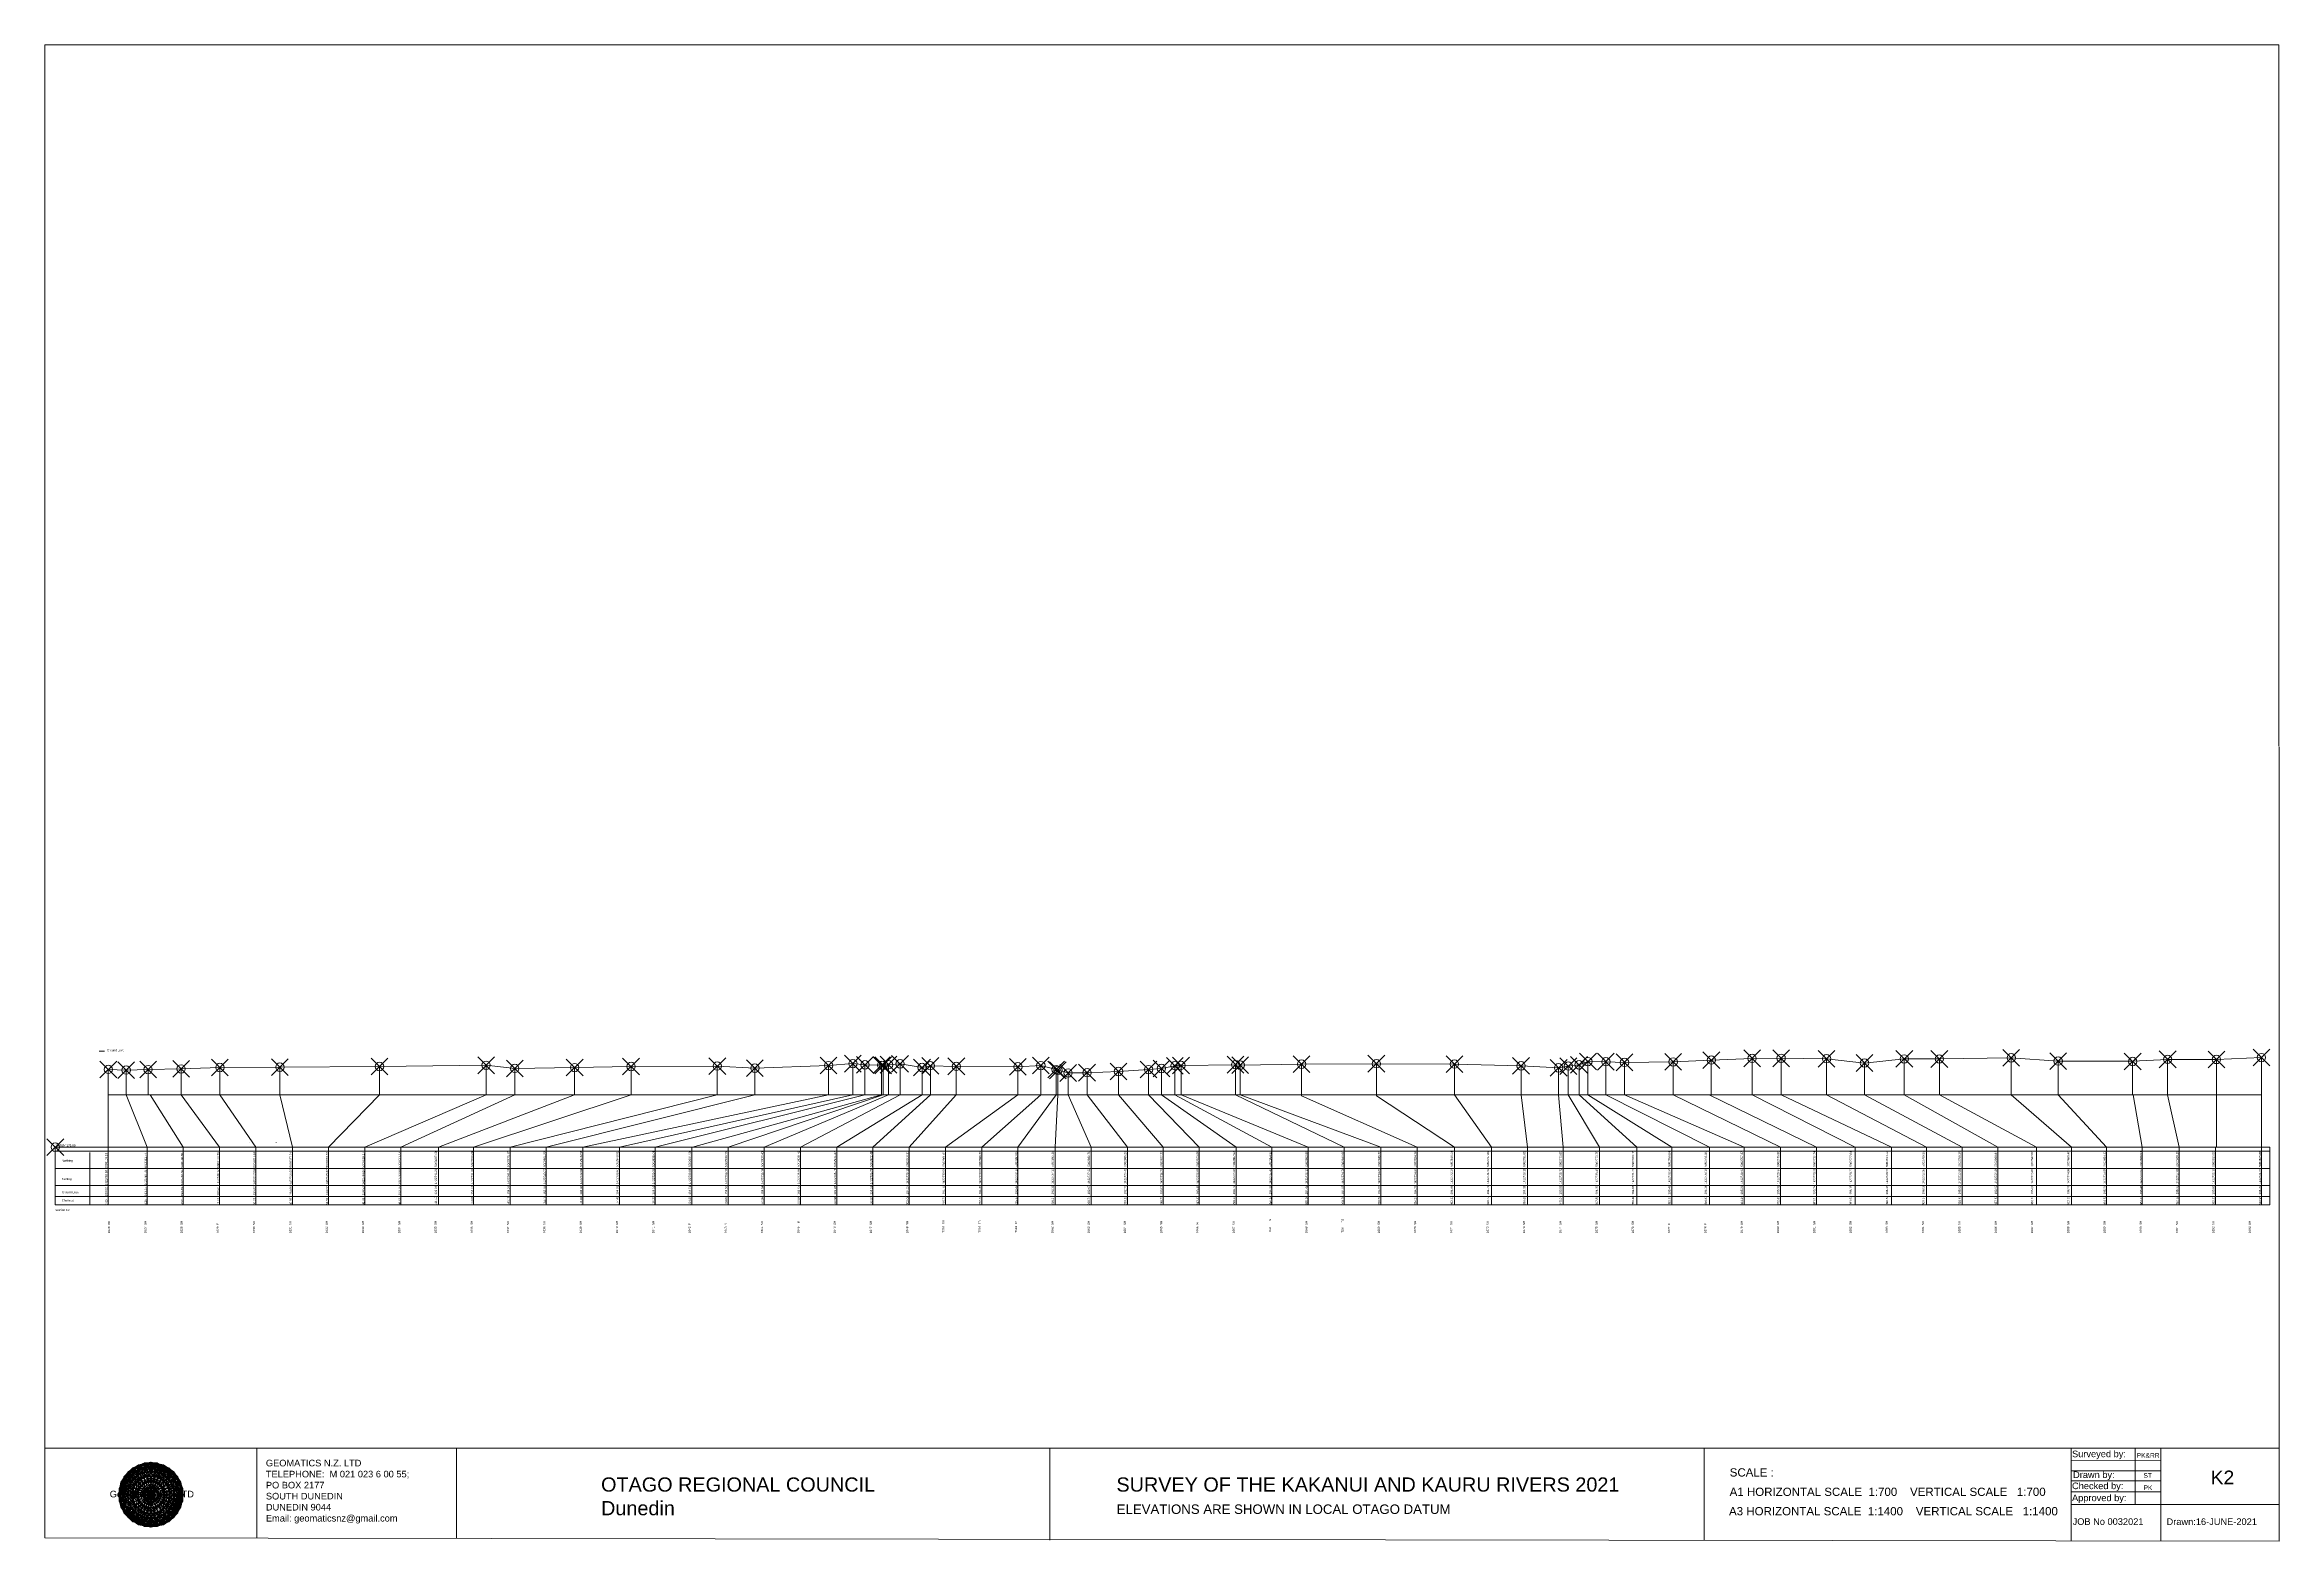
# Model space of a CAD drawing. Header units: millimetres. Extents: x -13548260 to 13046302109, y -19137686871 to 1424966580.
# Drawn here: x -13284525 to -12752264, y 81156 to 437525 of the extents above; entities that cross this region are included whole.
import ezdxf

# ---------------------------------------------------------------- set-up
doc = ezdxf.new("R2010")
doc.units = ezdxf.units.MM
doc.header["$PDMODE"] = 35
doc.header["$PDSIZE"] = 2000
doc.layers.get('0').update_dxf_attribs({"lineweight": 0})
doc.layers.add('CODE', color=50, linetype='Continuous', lineweight=0)
doc.layers.add('geo', color=7, linetype='Continuous', lineweight=0)
doc.styles.get("Standard").update_dxf_attribs({"font": 'arial.ttf'})

# ---------------------------------------------------------------- blocks, each defined once
blk = doc.blocks.new('Geomatics_Circle_SPT')
at = {"layer": 'geo', "color": 2, "linetype": 'Continuous', "lineweight": 0}
for p, q in [((0, 25.2), (-25.2, 0)), ((-24.7, 4.9), (-4.9, 24.7)), ((-24.7, -4.9), (4.9, 24.7)), ((-9.7, 23.3), (-23.3, 9.6)), ((9.7, 23.3), (-23.3, -9.7)), ((-21, 14), (-14, 21)), ((-21, -14), (14, 21)), ((0, 0), (-17.8, 17.8)), ((-14, 21), (21, -14)), ((23.3, -9.7), (-9.7, 23.3)), ((-4.9, 24.7), (24.7, -4.9)), ((25.2, 0), (0, 25.2)), ((0, 0), (17.8, 17.8)), ((4.9, 24.7), (24.7, 4.9)), ((23.3, 9.7), (9.7, 23.3)), ((14, 21), (21, 14)), ((17.8, 18.1), (17.8, 18.1)), ((4.9, -24.7), (-24.7, 4.9)), ((-24.7, 0), (0, -24.7)), ((-23.3, 9.7), (9.7, -23.3)), ((14, -21), (-21, 14)), ((0, 0), (-17.8, -17.8)), ((21, 14), (-14, -21)), ((-9.7, -23.3), (23.3, 9.7)), ((24.7, 4.9), (-4.9, -24.7)), ((0, 0), (17.8, -17.8)), ((0, -24.8), (25.2, 0)), ((-4.9, -24.7), (-24.7, -4.9)), ((-23.3, -9.7), (-9.7, -23.3)), ((-14, -21), (-21, -14)), ((24.7, -4.9), (4.9, -24.7)), ((9.7, -23.3), (23.3, -9.7)), ((21, -14), (14, -21)), ((-17.8, -17.8), (-17.8, -17.8)), ((4.9, -24.7), (4.9, -24.7)), ((18.1, -17.8), (18.1, -17.8))]:
    blk.add_line(p, q, dxfattribs=at)
at = {"layer": 'geo', "color": 1, "linetype": 'Continuous', "lineweight": 0}
for p, q in [((-25.2, 0), (9.7, 23.3)), ((-25.2, 0), (-9.6, 23.3)), ((-4.9, 24.8), (-24.7, -4.9)), ((4.9, 24.7), (-24.7, 4.9)), ((14, 21), (-24.7, -4.9)), ((-14, 21), (-24.7, 4.9)), ((-23.3, 9.7), (0, 25.2)), ((-23.3, -9.6), (0, 25.2)), ((-23.3, -9.6), (17.8, 17.8)), ((-23.3, 9.7), (-17.8, 17.9)), ((-23.3, -9.6), (-17.8, 17.9)), ((-23.3, 9.7), (17.8, 17.8)), ((4.9, 24.8), (-21, -14)), ((-4.9, 24.7), (-21, 14)), ((14, 21), (-21, 14)), ((-14, 21), (-21, -14)), ((-17.9, 17.6), (-17.9, 17.6)), ((-17.8, 17.8), (9.7, 23.3)), ((-17.8, 17.8), (-9.6, 23.3)), ((-17.8, -17.8), (9.7, 23.3)), ((-17.8, -17.8), (-9.7, 23.3)), ((-9.7, -23.3), (-17.8, 17.8)), ((-17.8, 17.8), (9.7, -23.3)), ((-17.8, 17.8), (23.3, -9.6)), ((-17.8, 17.8), (23.3, 9.7)), ((4.9, 24.7), (-14, 21)), ((-4.9, 24.7), (-14, -20.9)), ((0, 0), (-14, 21)), ((-14, 21), (-4.9, -24.7)), ((-14, 21), (-14, 21)), ((24.7, -4.9), (-14, 21)), ((21, 14), (-14, 21)), ((-9.8, 23.1), (-9.8, 23.1)), ((-9.7, 23.3), (0, 25.2)), ((-9.7, 23.3), (0, -25.2)), ((-9.7, -23.3), (0, 25.2)), ((-9.6, 23.3), (17.8, -17.8)), ((-9.6, 23.3), (25.2, 0)), ((-9.6, 23.3), (17.8, 17.8)), ((-9.6, -23.3), (17.8, 17.9)), ((0, 0), (-4.9, 24.7)), ((-4.9, 24.7), (-4.9, 24.7)), ((21, -14), (-4.9, 24.7)), ((24.8, 4.9), (-4.9, 24.7)), ((14, 21), (-4.9, 24.7)), ((-0.2, 25.1), (-0.2, 25.1)), ((0, 25.2), (9.7, -23.3)), ((0, 25.2), (23.3, -9.7)), ((0, 25.2), (23.3, 9.7)), ((0, 25.2), (9.7, 23.3)), ((0, 0), (4.9, 24.7)), ((0, -25.2), (9.7, 23.3)), ((0, 0), (14, 21)), ((21, 14), (4.9, 24.8)), ((14, -21), (4.9, 24.7)), ((24.7, -4.9), (4.9, 24.7)), ((4.9, 24.7), (4.9, 24.7)), ((4.9, -24.7), (14, 21)), ((9.4, 23.3), (9.4, 23.3)), ((9.7, 23.3), (17.8, -17.8)), ((9.7, 23.3), (25.2, 0)), ((9.7, 23.3), (17.8, 17.9)), ((17.8, 17.8), (9.7, -23.3)), ((21, -14), (14, 21)), ((24.7, 4.9), (14, 21)), ((14, 21), (14, 21)), ((17.6, 17.9), (17.6, 17.9)), ((17.8, 17.8), (23.3, -9.7)), ((17.8, 17.8), (23.3, 9.7)), ((-25.2, 0), (23.3, 9.7)), ((-25.2, 0), (-23.3, 9.7)), ((-23.3, -9.7), (-25.2, 0)), ((-9.6, -23.3), (-25.2, 0)), ((9.7, -23.3), (-25.2, 0)), ((21, 14), (-24.7, 4.9)), ((-21, 14), (-24.7, -4.9)), ((0, 0), (-24.7, 4.9)), ((-24.7, 4.9), (-21, -14)), ((-24.7, 4.9), (-4.9, -24.7)), ((-24.7, 4.9), (14, -21)), ((-24.7, 4.9), (-24.7, 4.9)), ((0, 0), (-24.7, -4.9)), ((-17.8, -17.8), (-23.3, 9.7)), ((0, -25.2), (-23.3, 9.7)), ((-23.3, 9.7), (17.8, -17.8)), ((-23.3, 9.7), (25.2, 0)), ((-23.3, 9.4), (-23.3, 9.4)), ((-23.3, -9.7), (25.2, 0)), ((0, 0), (-21, 14)), ((-21, 14), (-14, -21)), ((-21, 14), (4.9, -24.7)), ((-21, 14), (-21, 14)), ((24.7, 4.9), (-21, 14)), ((0, 0), (-21, -14)), ((-17.8, -17.8), (23.3, 9.7)), ((-14, -21), (24.7, 4.9)), ((0, 0), (-14, -21)), ((25.2, 0), (-9.6, -23.3)), ((-4.9, -24.7), (21, 14)), ((0, 0), (-4.9, -24.7)), ((0, 0), (21, 14)), ((23.3, 9.7), (0, -25.2)), ((0, 0), (24.8, 4.9)), ((0, 0), (4.9, -24.7)), ((0, 0), (14, -21)), ((0, 0), (21, -14)), ((0, 0), (24.8, -4.9)), ((4.9, -24.7), (24.7, 4.9)), ((25.2, 0), (9.7, -23.3)), ((14, -21), (21, 14)), ((23.3, 9.7), (17.8, -17.8)), ((24.7, -4.9), (21, 14)), ((21, 14), (21, 14)), ((21, -14), (24.7, 4.9)), ((23.1, 9.8), (23.1, 9.8)), ((23.3, 9.7), (25.2, 0)), ((25.2, 0), (23.3, -9.6)), ((24.7, 4.9), (24.7, 4.9)), ((25.1, 0.2), (25.1, 0.2)), ((-25.2, 0), (23.3, -9.7)), ((-25.1, -0.2), (-25.1, -0.2)), ((-24.7, -4.9), (-24.7, -4.9)), ((-24.7, -4.9), (-14, -21)), ((-24.7, -4.9), (4.9, -24.7)), ((-24.7, -4.9), (21, -14)), ((-17.8, -17.8), (-23.3, -9.7)), ((0, -25.2), (-23.3, -9.6)), ((17.8, -17.8), (-23.3, -9.6)), ((-23.1, -9.8), (-23.1, -9.8)), ((-21, -14), (24.7, -4.9)), ((-21, -14), (-21, -14)), ((-21, -14), (-4.9, -24.7)), ((-21, -14), (14, -21)), ((23.3, -9.7), (-17.8, -17.8)), ((-14, -21), (21, -14)), ((-4.9, -24.7), (24.7, -4.9)), ((23.3, -9.6), (0, -25.2)), ((4.9, -24.7), (21, -14)), ((14, -21), (24.7, -4.9)), ((23.3, -9.6), (17.8, -17.8)), ((21, -14), (21, -14)), ((23.3, -9.4), (23.3, -9.4)), ((24.7, -4.9), (24.7, -4.9)), ((-9.6, -23.3), (-17.8, -17.8)), ((9.7, -23.3), (-17.8, -17.8)), ((-17.6, -17.9), (-17.6, -17.9)), ((-14, -21), (-14, -21)), ((-14, -21), (4.9, -24.7)), ((17.8, -17.8), (-9.7, -23.3)), ((0, -25.2), (-9.7, -23.3)), ((-9.4, -23.3), (-9.4, -23.3)), ((-4.9, -24.7), (14, -21)), ((-4.9, -24.7), (-4.9, -24.7)), ((9.7, -23.3), (0, -25.2)), ((0.2, -25.1), (0.2, -25.1)), ((4.9, -24.7), (4.9, -24.7)), ((17.8, -17.8), (9.7, -23.3)), ((9.8, -23.1), (9.8, -23.1)), ((14, -21), (14, -21)), ((17.9, -17.6), (17.9, -17.6))]:
    blk.add_line(p, q, dxfattribs=at)
at = {"layer": 'geo', "color": 114, "linetype": 'Continuous', "lineweight": 0}
for p, q in [((17.9, 17.8), (-25.2, 0)), ((-24.7, 4.9), (14, 21)), ((9.7, 23.3), (-23.3, 9.7)), ((-20.9, 14), (4.9, 24.7)), ((0, 25.2), (-17.8, 17.8)), ((-17.8, 17.8), (0, -25.2)), ((-14, 21), (-4.9, 24.7)), ((4.9, -24.7), (-14, 21)), ((0, 0), (-9.7, 23.3)), ((-4.9, 24.7), (14, -21)), ((17.8, -17.8), (0, 25.2)), ((0, 0), (9.7, 23.3)), ((4.9, 24.7), (21, -14)), ((23.3, -9.7), (9.7, 23.3)), ((14, 21), (24.7, -4.9)), ((25.2, 0), (17.8, 17.8)), ((-24.7, -4.9), (21, 14)), ((-14, -21), (-24.7, 4.9)), ((0, 0), (-23.3, 9.7)), ((-23.3, 9.7), (-9.7, -23.3)), ((0, 0), (-23.3, -9.7)), ((-4.9, -24.7), (-21, 14)), ((24.8, 4.9), (-20.9, -14)), ((0, 0), (-9.7, -23.3)), ((0, 0), (23.3, 9.7)), ((0, 0), (9.7, -23.3)), ((0, 0), (23.3, -9.7)), ((21, 14), (24.7, 4.9)), ((-25.2, 0), (-17.8, -17.8)), ((-21, -14), (-24.7, -4.9)), ((-17.8, -17.8), (25.2, 0)), ((24.8, -4.9), (-14, -21)), ((-9.6, -23.3), (23.3, -9.7)), ((21, -14), (-4.9, -24.8)), ((0, -25.2), (17.9, -17.8)), ((14, -21), (4.9, -24.8))]:
    blk.add_line(p, q, dxfattribs=at)
at = {"layer": 'geo', "color": 250, "linetype": 'Continuous', "lineweight": 0}
for p, q in [((-17.8, 17.8), (17.8, 17.8)), ((-17.8, -17.8), (-17.8, 17.8)), ((-14, 21), (-14, 21)), ((14, 21), (-14, 21)), ((-14, 20.9), (-14, -21)), ((-9.7, 23.3), (9.7, 23.3)), ((-9.7, -23.3), (-9.7, 23.3)), ((-4.9, 24.7), (4.9, 24.7)), ((-4.9, 24.7), (-4.9, -24.7)), ((0, 0), (0, 25.2)), ((4.9, 24.7), (4.9, -24.7)), ((9.7, -23.3), (9.7, 23.3)), ((14, 21), (14, -21)), ((17.8, -17.8), (17.8, 17.8)), ((0, 0), (-25.2, 0)), ((24.7, 4.9), (-24.7, 4.9)), ((-24.7, 4.9), (-24.7, -4.9)), ((-23.3, 9.7), (23.3, 9.7)), ((-23.3, 9.7), (-23.3, 9.7)), ((-23.3, -9.7), (-23.3, 9.7)), ((21, 14), (-21, 14)), ((-21, 14), (-21, -14)), ((0, 0), (0, -25.2)), ((0, 0), (25.2, 0)), ((21, 14), (21, 14)), ((21, -14), (21, 14)), ((23.3, 9.7), (23.3, -9.7)), ((24.7, 4.9), (24.7, 4.9)), ((24.7, -4.9), (24.7, 4.9)), ((-24.7, -4.9), (24.7, -4.9)), ((23.3, -9.7), (-23.3, -9.7)), ((-21, -14), (21, -14)), ((17.8, -17.8), (-17.8, -17.8)), ((-14, -21), (14, -21)), ((9.7, -23.3), (-9.7, -23.3)), ((-4.9, -24.7), (4.9, -24.7))]:
    blk.add_line(p, q, dxfattribs=at)
blk = doc.blocks.new('GeomaticsNZ TITLE BLOCK')
at = {"color": 7, "linetype": 'Continuous', "lineweight": 0}
for p, q in [((0, 94.9), (0, 1579.2)), ((0, 1579.2), (2363.4, 1579.2)), ((2363.4, 1579.2), (2364, 94.9)), ((2364, 94.9), (0, 94.9)), ((0, 94.9), (0, 0)), ((15.9, 94.9), (2364, 94.9)), ((224.3, 95.2), (224.3, -0.3)), ((2364, 94.9), (382.6, 94.9)), ((435.8, 95.2), (435.8, -0.7)), ((1063.4, 94.9), (1063.4, -2.4)), ((1755.4, 94.9), (1755.4, -2.6)), ((2143.9, 94.9), (2143.7, -3)), ((2211.5, 94.9), (2211.5, 36.1)), ((2238.6, 94.8), (2238.6, -3.2)), ((2364, -3.5), (2364, 94.9)), ((2143.9, 81.9), (2238.6, 81.7)), ((2143.9, 71), (2238.6, 71)), ((2143.6, 60.4), (2238.6, 60.4)), ((2143.8, 48.6), (2238.6, 48.6)), ((2143.8, 35.4), (2364, 35.3)), ((0, 0), (2364, -3.5))]:
    blk.add_line(p, q, dxfattribs=at)
at = {"color": 7, "linetype": 'Continuous', "lineweight": 0, "xscale": 1.36, "yscale": 1.36, "zscale": 1.36}
blk.add_blockref('Geomatics_Circle_SPT', (112.4, 45.7), dxfattribs=at)
at = {"color": 7, "linetype": 'Continuous', "lineweight": 0}
for s, p in [('PK&RR', (2213.2, 84.8)), ('ST', (2220.3, 63.6)), ('PK', (2220.4, 50.6))]:
    blk.add_text(s, height=5, dxfattribs=at).set_placement(p)
at = {"color": 7, "linetype": 'Continuous', "lineweight": 0, "attachment_point": 1}
for s, width, heights, insert, char_height in [('{\\C256;GEOMATICS N.Z. LTD                   \\PTELEPHONE:  M 021 023 6 00 55;\\PPO BOX 2177\\PSOUTH DUNEDIN\\PDUNEDIN 9044\\PEmail: geomaticsnz@gmail.com}', 3535.727, [94.7], (234, 82.7), 7), ('{\\C256;Surveyed by:}', 3535.727, [0], (2144.7, 92.4), 7), ('{\\C256;Geomatics N.Z. LTD                   }', 125.079, [15.8], (68.8, 49.9), 7), ('{\\C256;OTAGO REGIONAL COUNCIL\\PDunedin}', 3535.727, [0], (588.6, 64), 15), ('{\\C256;SURVEY OF THE KAKANUI AND KAURU RIVERS 2021}', 3535.727, [0], (1133.8, 64), 15), ('{\\C256;Checked by:}', 3535.727, [0], (2144.7, 58.6), 7), ('{\\C256;Drawn by:}', 3535.727, [0], (2145.8, 70.4), 7), ('{\\C256;ELEVATIONS ARE SHOWN IN LOCAL OTAGO DATUM}', 3535.727, [0], (1134.1, 35.4), 10), ('{\\C256;Approved by:}', 3535.727, [0], (2144.7, 45.9), 7), ('{\\C256;JOB No 0032021}', 3535.727, [0], (2145.3, 20.8), 7), ('{\\C256;Drawn:16-JUNE-2021}', 3535.727, [0], (2244.7, 20.7), 7)]:
    blk.add_mtext_dynamic_manual_height_columns(s, width=width, gutter_width=159, heights=heights, dxfattribs=dict(at, insert=insert, char_height=char_height))

msp = doc.modelspace()

# ---------------------------------------------------------------- linework, layer by layer
at = {"color": 1, "linetype": 'Continuous', "lineweight": 0}
msp.add_line((-13271569.772, 197874.728), (-13270277.805, 197874.728), dxfattribs=at)
at = {"color": 7, "linetype": 'Continuous', "lineweight": 0}
for p, q in [((-13269372.546, 193520), (-13269372.546, 161248.305)), ((-13265116.631, 193350), (-13265116.631, 187478.645)), ((-13259887.468, 193490), (-13259887.468, 187478.645)), ((-13252037.302, 193640), (-13252037.302, 187478.645)), ((-13242798.891, 193970), (-13242798.891, 187478.645)), ((-13228499.915, 194061), (-13228499.915, 187478.645)), ((-13204784.842, 194221), (-13204784.842, 187478.645)), ((-13179390.1, 194501), (-13179390.1, 187478.645)), ((-13172551.382, 193752), (-13172551.382, 187478.645)), ((-13158298.411, 193962), (-13158298.411, 187478.645)), ((-13144858.091, 194212), (-13144858.091, 187478.645)), ((-13124319.682, 194312), (-13124319.682, 187478.645)), ((-13115356.82, 193813), (-13115356.82, 187478.645)), ((-13097807.465, 194433), (-13097807.465, 187478.645)), ((-13092018.105, 194893), (-13092018.105, 187478.645)), ((-13089140.478, 194613), (-13089140.478, 187478.645)), ((-13085179.554, 194513), (-13085179.554, 187478.645)), ((-13084792.79, 194503), (-13084792.79, 187478.645)), ((-13083526.173, 194643), (-13083526.173, 187478.645)), ((-13080788.881, 194853), (-13080788.881, 187478.645)), ((-13075555.628, 193983), (-13075555.628, 187478.645)), ((-13073569.937, 194393), (-13073569.937, 187478.645)), ((-13067383.779, 194243), (-13067383.779, 187478.645)), ((-13052718.298, 194143), (-13052718.298, 187478.645)), ((-13047250.191, 194433), (-13047250.191, 187478.645)), ((-13043617.47, 193483), (-13043617.47, 187478.645)), ((-13043193.582, 193314), (-13043193.582, 187478.645)), ((-13040753.127, 192674), (-13040753.127, 187478.645)), ((-13036247.209, 192734), (-13036247.209, 187478.645)), ((-13028749.882, 193024), (-13028749.882, 187478.645)), ((-13021598.191, 193484), (-13021598.191, 187478.645)), ((-13018532.952, 193744), (-13018532.952, 187478.645)), ((-13015316.862, 194394), (-13015316.862, 187478.645)), ((-13013862.861, 194464), (-13013862.861, 187478.645)), ((-13000876.319, 194645), (-13000876.319, 187478.645)), ((-12999766.291, 194525), (-12999766.291, 187478.645)), ((-12985152.791, 194775), (-12985152.791, 187204.384)), ((-12967334.326, 194775), (-12967334.326, 187204.384)), ((-12948746.314, 194785), (-12948746.314, 187478.645)), ((-12932876.297, 194376), (-12932876.297, 187478.645)), ((-12923922.859, 193896), (-12923922.859, 187478.645)), ((-12921610.707, 194316), (-12921610.707, 187478.645)), ((-12919067.827, 194606), (-12919067.827, 187478.645)), ((-12916935.321, 195396), (-12916935.321, 187478.645)), ((-12912658.983, 195356), (-12912658.983, 187478.645)), ((-12908226.178, 195196), (-12908226.178, 187478.645)), ((-12896638.003, 195316), (-12896638.003, 187478.645)), ((-12887554.708, 195736), (-12887554.708, 187478.645)), ((-12877845.559, 196147), (-12877845.559, 187478.645)), ((-12870923.07, 196167), (-12870923.07, 187478.645)), ((-12860093.55, 196057), (-12860093.55, 187478.645)), ((-12851061.6, 195047), (-12851061.6, 187476.384)), ((-12841593.087, 196017), (-12841593.087, 187478.645)), ((-12833240.428, 196007), (-12833240.428, 187478.645)), ((-12816118.884, 196278), (-12816118.884, 187478.645)), ((-12804942.815, 195498), (-12804942.815, 187478.645)), ((-12787192.102, 195408), (-12787192.102, 187478.645)), ((-12778861.531, 195918), (-12778861.531, 187478.645)), ((-12767239.686, 195889), (-12767239.686, 187478.645)), ((-13235641.043, 176108.439), (-13235641.043, 176107.151)), ((-13229401.77, 176108.439), (-13229401.77, 176068.151)), ((-13282005.006, 175000), (-13282005.006, 161248.305)), ((-13282005.006, 175000), (-12754550.829, 175000)), ((-13282005.006, 174076.552), (-12754550.829, 174076.552)), ((-13273736.478, 161248.316), (-13273736.478, 173762.687)), ((-13260148.105, 161248.305), (-13260148.105, 175000)), ((-13251517, 161248.305), (-13251517, 175000)), ((-13242887.228, 161248.305), (-13242887.228, 175000)), ((-13234215.893, 161248.305), (-13234215.893, 175000)), ((-13225518.457, 161248.305), (-13225518.457, 175000)), ((-13216922.693, 161248.305), (-13216922.693, 175000)), ((-13208239.952, 161248.305), (-13208239.952, 175000)), ((-13199673.282, 161248.305), (-13199673.282, 175000)), ((-13190685.499, 161248.305), (-13190685.499, 175000)), ((-13182369.721, 161248.305), (-13182369.721, 175000)), ((-13173680.96, 161248.305), (-13173680.96, 175000)), ((-13165090.364, 161248.305), (-13165090.364, 175000)), ((-13156347.74, 161248.305), (-13156347.74, 175000)), ((-13147588.804, 161248.305), (-13147588.804, 175000)), ((-13139119.228, 161248.305), (-13139119.228, 175000)), ((-13130386.03, 161248.305), (-13130386.03, 175000)), ((-13121755.364, 161248.305), (-13121755.364, 175000)), ((-13113179.572, 161248.305), (-13113179.572, 175000)), ((-13104531.353, 161248.305), (-13104531.353, 175000)), ((-13095884.812, 161248.305), (-13095884.812, 175000)), ((-13087262.939, 161248.305), (-13087262.939, 175000)), ((-13078599.748, 161248.305), (-13078599.748, 175000)), ((-13069928.067, 161248.305), (-13069928.067, 175000)), ((-13061311.447, 161248.305), (-13061311.447, 175000)), ((-13052705.684, 161248.305), (-13052705.684, 175000)), ((-13043867.332, 161248.305), (-13043867.332, 175000)), ((-13035294.794, 161248.305), (-13035294.794, 175000)), ((-13026622.583, 161248.305), (-13026622.583, 175000)), ((-13018083.269, 161248.305), (-13018083.269, 175000)), ((-13009516.953, 161248.305), (-13009516.953, 175000)), ((-13000747.791, 161248.305), (-13000747.791, 175000)), ((-12992224.445, 161248.305), (-12992224.445, 175000)), ((-12983607.537, 161248.305), (-12983607.537, 175000)), ((-12975029.604, 161248.305), (-12975029.604, 175000)), ((-12966279.005, 161248.305), (-12966279.005, 175000)), ((-12957600.184, 161248.305), (-12957600.184, 175000)), ((-12948693.621, 161248.305), (-12948693.621, 175000)), ((-12939926.01, 161248.305), (-12939926.01, 175000)), ((-12931319.767, 161248.305), (-12931319.767, 175000)), ((-12922848.159, 161248.305), (-12922848.159, 175000)), ((-12914162.602, 161248.305), (-12914162.602, 175000)), ((-12905315.204, 161248.305), (-12905315.204, 175000)), ((-12896953.327, 161248.305), (-12896953.327, 175000)), ((-12887998.036, 161248.305), (-12887998.036, 175000)), ((-12879759.608, 161248.305), (-12879759.608, 175000)), ((-12871110.479, 161248.305), (-12871110.479, 175000)), ((-12862524.933, 161248.305), (-12862524.933, 175000)), ((-12853317.915, 161248.305), (-12853317.915, 175000)), ((-12844655.693, 161248.305), (-12844655.693, 175000)), ((-12836265.87, 161248.305), (-12836265.87, 175000)), ((-12827821.56, 161248.305), (-12827821.56, 175000)), ((-12819322.781, 161248.305), (-12819322.781, 175000)), ((-12810115.763, 161248.305), (-12810115.763, 175000)), ((-12801725.939, 161248.305), (-12801725.939, 175000)), ((-12793411.645, 161248.305), (-12793411.645, 175000)), ((-12784910.269, 161248.305), (-12784910.269, 175000)), ((-12776114.963, 161248.305), (-12776114.963, 175000)), ((-12767462.799, 161248.305), (-12767462.799, 175000)), ((-12754550.829, 175000), (-12754550.829, 161248.305)), ((-13282005.006, 169946.779), (-12754550.829, 169946.779)), ((-13282005.006, 165885.475), (-12754550.829, 165885.475)), ((-13282005.006, 163283.079), (-12754550.829, 163283.079)), ((-13282005.006, 161248.305), (-12754550.829, 161248.305))]:
    msp.add_line(p, q, dxfattribs=at)
at = {"color": 7, "lineweight": 0}
for p, q in [((-12756518.763, 196339), (-12756518.763, 161248.305)), ((-13269372.546, 187478.645), (-12756518.763, 187478.645)), ((-13265116.631, 187478.645), (-13260148.105, 175000)), ((-13259432.599, 187478.645), (-13251517, 175000)), ((-13252037.302, 187478.645), (-13242887.228, 175000)), ((-13242798.891, 187478.645), (-13234215.893, 175000)), ((-13228499.915, 187478.645), (-13225518.457, 175000)), ((-13204784.842, 187478.645), (-13216922.693, 175000)), ((-13179390.1, 187478.645), (-13208239.952, 175000)), ((-13172551.382, 187478.645), (-13199673.282, 175000)), ((-13158298.411, 187478.645), (-13190685.499, 175000)), ((-13144858.091, 187478.645), (-13182369.721, 175000)), ((-13124319.682, 187478.645), (-13173680.96, 175000)), ((-13115356.82, 187478.645), (-13165090.364, 175000)), ((-13097807.465, 187478.645), (-13156347.74, 175000)), ((-13092018.105, 187478.645), (-13147588.804, 175000)), ((-13089140.478, 187478.645), (-13139119.228, 175000)), ((-13085179.554, 187478.645), (-13130251.083, 175000)), ((-13084792.79, 187478.645), (-13121755.364, 175000)), ((-13083526.173, 187478.645), (-13113179.572, 175000)), ((-13080788.881, 187478.645), (-13104531.353, 175000)), ((-13075555.628, 187478.645), (-13095884.812, 175000)), ((-13073569.937, 187478.645), (-13087262.939, 175000)), ((-13067383.779, 187478.645), (-13078599.748, 175000)), ((-13052718.298, 187478.645), (-13069928.067, 175000)), ((-13047250.191, 187478.645), (-13061311.447, 175000)), ((-13043617.47, 187478.645), (-13052705.684, 175000)), ((-13043193.582, 187478.645), (-13043867.332, 175000)), ((-13040753.127, 187478.645), (-13035294.794, 175000)), ((-13036247.209, 187478.645), (-13026622.583, 175000)), ((-13028749.882, 187478.645), (-13018083.269, 175000)), ((-13021598.191, 187478.645), (-13009516.953, 175000)), ((-13018532.952, 187478.645), (-13000747.791, 175000)), ((-13015316.862, 187478.645), (-12992224.445, 175000)), ((-13013862.861, 187478.645), (-12983607.537, 175000)), ((-13000876.319, 187478.645), (-12975029.604, 175000)), ((-12999766.291, 187478.645), (-12966279.005, 175000)), ((-12985152.791, 187204.384), (-12957600.184, 175000)), ((-12967334.326, 187204.384), (-12948693.621, 175000)), ((-12948746.314, 187478.645), (-12939926.01, 175000)), ((-12932876.297, 187496.641), (-12931319.767, 175000)), ((-12923922.859, 187478.645), (-12922848.159, 175000)), ((-12921610.707, 187478.645), (-12914162.602, 175000)), ((-12919067.827, 187478.645), (-12905315.204, 175000)), ((-12916935.321, 187478.645), (-12896953.327, 175000)), ((-12912658.983, 187478.645), (-12887998.036, 175000)), ((-12908226.178, 187478.645), (-12879759.608, 175000)), ((-12896638.003, 187478.645), (-12871110.479, 175000)), ((-12888031.547, 187478.645), (-12862524.933, 175000)), ((-12877845.559, 187478.645), (-12853317.915, 175000)), ((-12870923.07, 187478.645), (-12844655.693, 175000)), ((-12860093.55, 187478.645), (-12836265.87, 175000)), ((-12851061.6, 187476.384), (-12827821.56, 175000)), ((-12841593.087, 187478.645), (-12819322.781, 175000)), ((-12833240.428, 187478.645), (-12810115.763, 175000)), ((-12816118.884, 187478.645), (-12801725.939, 175000)), ((-12804942.815, 187478.645), (-12793411.645, 175000)), ((-12787065.672, 187478.645), (-12784910.269, 175000)), ((-12778861.531, 187478.645), (-12776114.963, 175000)), ((-12767239.686, 187478.645), (-12767239.686, 175000))]:
    msp.add_line(p, q, dxfattribs=at)
at = {"color": 1}
msp.add_lwpolyline([(-13269372.546, 193520), (-13265116.631, 193350), (-13259887.468, 193490), (-13252037.302, 193640), (-13242798.891, 193970), (-13228499.915, 194061), (-13204784.842, 194221), (-13179390.1, 194501), (-13172551.382, 193752), (-13158298.411, 193962), (-13144858.091, 194212), (-13124319.682, 194312), (-13115356.82, 193813), (-13097807.465, 194433), (-13092018.105, 194893), (-13089140.478, 194613), (-13085179.554, 194513), (-13084792.79, 194513), (-13083526.173, 194643), (-13080788.881, 194853), (-13075555.628, 193983), (-13073569.937, 194393), (-13067383.779, 194243), (-13052718.298, 194143), (-13047250.191, 194433), (-13043617.47, 193483), (-13043193.582, 193314), (-13040753.127, 192674), (-13036247.209, 192734), (-13028749.882, 193024), (-13021598.191, 193484), (-13018532.952, 193744), (-13015316.862, 194394), (-13013862.861, 194464), (-13000876.319, 194645), (-12999766.291, 194525), (-12985152.791, 194775), (-12967334.326, 194875), (-12948746.314, 194785), (-12932876.297, 194376), (-12923922.859, 193896), (-12921610.707, 194316), (-12919067.827, 194606), (-12916935.321, 195396), (-12912658.983, 195356), (-12908226.178, 195196), (-12896638.003, 195316), (-12887554.708, 195736), (-12877845.559, 196147), (-12870923.07, 196167), (-12860093.55, 196057), (-12851061.6, 195047), (-12841593.087, 196017), (-12833240.428, 196017), (-12816118.884, 196278), (-12804942.815, 195498), (-12787192.102, 195498), (-12778861.531, 195918), (-12767239.686, 195889), (-12756518.763, 196339)], dxfattribs=at)
at = {"color": 7, "linetype": 'Continuous', "lineweight": 0}
for p in [(-12916935.321, 195396), (-12912658.983, 195356), (-12908226.178, 195196), (-12896638.003, 195316), (-12887554.708, 195736), (-12877845.559, 196147), (-12870923.07, 196167), (-12860093.55, 196057), (-12851061.6, 195047), (-12841593.087, 196017), (-12833240.428, 196007), (-12816118.884, 196278), (-12804942.815, 195498), (-12787192.102, 195408), (-12778861.531, 195918), (-12767239.686, 195889), (-13269372.546, 193520), (-13265116.631, 193350), (-13259887.468, 193490), (-13252037.302, 193640), (-13242798.891, 193970), (-13228499.915, 194061), (-13204784.842, 194221), (-13179390.1, 194501), (-13172551.382, 193752), (-13158298.411, 193962), (-13144858.091, 194212), (-13124319.682, 194312), (-13115356.82, 193813), (-13097807.465, 194433), (-13092018.105, 194893), (-13089140.478, 194613), (-13085179.554, 194513), (-13084792.79, 194503), (-13083526.173, 194643), (-13080788.881, 194853), (-13075555.628, 193983), (-13073569.937, 194393), (-13067383.779, 194243), (-13052718.298, 194143), (-13047250.191, 194433), (-13043617.47, 193483), (-13043193.582, 193314), (-13040753.127, 192674), (-13036247.209, 192734), (-13028749.882, 193024), (-13021598.191, 193484), (-13018532.952, 193744), (-13015316.862, 194394), (-13013862.861, 194464), (-13000876.319, 194645), (-12999766.291, 194525), (-12985152.791, 194775), (-12967334.326, 194875), (-12948746.314, 194785), (-12932876.297, 194376), (-12923922.859, 193896), (-12921610.707, 194316), (-12919067.827, 194606), (-13282005.006, 174999.998)]:
    msp.add_point(p, dxfattribs=at)
at = {"color": 7, "lineweight": 0}
msp.add_point((-12756518.763, 196339), dxfattribs=at)

# ---------------------------------------------------------------- block references
at = {"color": 7, "linetype": 'Continuous', "lineweight": 0, "xscale": 225.1542332151227, "yscale": 225.1542332151227, "zscale": 225.1542332151227}
msp.add_blockref('GeomaticsNZ TITLE BLOCK', (-13284525.217, 81953.404), dxfattribs=at)

# ---------------------------------------------------------------- texts
at = {"linetype": 'Continuous', "lineweight": 0}
msp.add_text('Ground Level', height=500, dxfattribs=at).set_placement((-13269674.63, 197852.524))
at = {"color": 7, "linetype": 'Continuous', "lineweight": 0}
for s, height, p in [('DATUM 175.00', 500, (-13282004.995, 175146.766)), ('Northing', 500, (-13280478.748, 171560.657)), ('Easting', 500, (-13280480.794, 167162.095)), ('Section K2', 500, (-13282005.006, 159797.682)), ('Ground Level', 500, (-13280462.718, 163997.626)), ('Chainage', 500, (-13280460.33, 162077.102)), ('SCALE :  ', 1962.818, (-12883169.281, 96577.687)), ('K2', 3271.3634, (-12768597.143, 94721.617)), ('A1 HORIZONTAL SCALE  1:700    VERTICAL SCALE   1:700 ', 1962.81805, (-12883189.36, 91958.438)), ('A3 HORIZONTAL SCALE  1:1400    VERTICAL SCALE   1:1400 ', 1962.81805, (-12883336.677, 87339.188))]:
    msp.add_text(s, height=height, dxfattribs=at).set_placement(p)
for s, p in [('0.09    193.52  1422748.89  5003118.13', (-13269634.443, 161219.315)), ('4.35    193.35  1422748.70  5003113.77', (-13260229.45, 161239.438)), ('9.58    193.49  1422748.39  5003108.55', (-13251588.401, 161219.315)), ('17.43   193.64  1422748.18  5003100.70', (-13242947.351, 161172.248)), ('26.67   193.97  1422747.58  5003091.48', (-13234306.301, 161227.841)), ('40.97   194.06  1422746.66  5003077.21', (-13225665.252, 161239.438)), ('64.68   194.22  1422745.37  5003053.53', (-13217024.202, 161222.043)), ('90.08   194.50  1422744.04  5003028.17', (-13208383.152, 161219.315)), ('96.91   193.75  1422743.88  5003021.33', (-13199742.103, 161219.315)), ('111.17  193.96  1422743.26  5003007.09', (-13191101.053, 161172.248)), ('124.61  194.21  1422742.33  5002993.68', (-13182460.003, 161172.248)), ('145.15  194.31  1422741.25  5002973.17', (-13173818.954, 161172.248)), ('154.11  193.81  1422740.77  5002964.22', (-13165177.904, 161172.248)), ('171.66  194.43  1422739.94  5002946.69', (-13156536.854, 161172.248)), ('177.45  194.89  1422739.61  5002940.91', (-13147895.805, 161172.248)), ('180.33  194.61  1422739.39  5002938.04', (-13139254.755, 161172.248)), ('184.29  194.51  1422739.08  5002934.09', (-13130613.705, 161172.248)), ('184.67  194.50  1422739.13  5002933.70', (-13121972.656, 161172.248)), ('185.94  194.64  1422739.16  5002932.43', (-13113331.606, 161172.248)), ('188.68  194.85  1422738.95  5002929.70', (-13104690.556, 161172.248)), ('193.91  193.98  1422738.75  5002924.47', (-13096049.506, 161172.248)), ('195.90  194.39  1422738.78  5002922.48', (-13087408.457, 161172.248)), ('202.08  194.24  1422738.31  5002916.31', (-13078767.407, 161227.841)), ('216.75  194.14  1422733.56  5002901.91', (-13070126.357, 161227.841)), ('222.22  194.43  1422729.86  5002896.72', (-13061485.308, 161227.841)), ('225.85  193.48  1422730.19  5002893.05', (-13052844.258, 161227.841)), ('226.27  193.31  1422737.10  5002892.15', (-13044203.208, 161227.841)), ('228.71  192.67  1422737.22  5002889.70', (-13035562.159, 161227.841)), ('233.22  192.73  1422736.42  5002885.23', (-13026921.109, 161227.841)), ('240.72  193.02  1422736.27  5002877.73', (-13018280.059, 161227.841)), ('247.87  193.48  1422735.86  5002870.59', (-13009639.01, 161227.841)), ('250.93  193.74  1422735.68  5002867.53', (-13000997.96, 161227.841)), ('254.15  194.39  1422735.48  5002864.32', (-12992356.91, 161227.841)), ('255.60  194.46  1422735.18  5002862.88', (-12983715.861, 161227.841)), ('268.59  194.65  1422734.71  5002849.90', (-12975074.811, 161227.841)), ('269.70  194.53  1422734.68  5002848.79', (-12966433.761, 161227.841)), ('284.31  194.78  1422734.62  5002834.16', (-12957792.712, 161227.841)), ('302.13  194.88  1422732.29  5002816.44', (-12949151.662, 161218.974)), ('320.72  194.79  1422731.09  5002797.89', (-12940510.612, 161218.974)), ('336.59  194.38  1422730.11  5002782.05', (-12931869.563, 161218.974)), ('345.54  193.90  1422730.72  5002773.05', (-12923228.513, 161218.974)), ('347.86  194.32  1422730.43  5002770.75', (-12914587.463, 161218.974)), ('350.40  194.61  1422731.27  5002768.16', (-12905946.414, 161218.974)), ('352.53  195.40  1422730.97  5002766.04', (-12897305.364, 161218.974)), ('356.81  195.36  1422730.16  5002761.80', (-12888664.314, 161218.974)), ('361.24  195.20  1422729.99  5002757.37', (-12880023.265, 161218.974)), ('372.83  195.32  1422729.34  5002745.80', (-12871382.215, 161218.974)), ('381.91  195.74  1422728.66  5002736.74', (-12862741.165, 161218.974)), ('391.62  196.15  1422728.23  5002727.04', (-12854100.115, 161218.974)), ('398.54  196.17  1422728.00  5002720.12', (-12845459.066, 161218.974)), ('409.37  196.06  1422726.97  5002709.33', (-12836818.016, 161239.438)), ('418.40  195.05  1422726.88  5002700.29', (-12828176.966, 161239.438)), ('427.87  196.02  1422726.28  5002690.84', (-12819536.258, 161239.438)), ('436.23  196.01  1422725.82  5002682.50', (-12810895.549, 161239.438)), ('453.35  196.28  1422724.96  5002665.40', (-12802254.5, 161239.438)), ('464.52  195.50  1422724.55  5002654.23', (-12793613.45, 161239.438)), ('482.27  195.41  1422723.50  5002636.51', (-12784972.4, 161239.438)), ('490.60  195.92  1422723.08  5002628.19', (-12776331.35, 161239.438)), ('502.23  195.89  1422722.36  5002616.59', (-12767690.301, 161219.315)), ('512.95  196.34  1422721.87  5002605.88', (-12756614.565, 161219.315))]:
    msp.add_text(s, height=500, rotation=90, dxfattribs=at).set_placement(p)
at = {"layer": 'CODE', "color": 1}
for s, p in [('1026  RE', (-13268972.891, 154549.413)), ('1027  SH', (-13260330.016, 154549.413)), ('1028  SH', (-13251687.141, 154549.413)), ('1029  F', (-13243050.746, 154549.413)), ('1030  SH', (-13234407.871, 154549.413)), ('1031  SH', (-13225764.654, 154549.413)), ('1032  SH', (-13217121.438, 154549.413)), ('1033  SH', (-13208478.222, 154549.413)), ('1034  SH', (-13199835.006, 154549.413)), ('1035  SH', (-13191191.79, 154549.413)), ('1036  SH', (-13182548.573, 154549.413)), ('1037  SH', (-13173905.357, 154549.413)), ('1038  SH', (-13165262.141, 154549.413)), ('1039  SH', (-13156618.925, 154549.413)), ('1040  SH', (-13147975.709, 154549.413)), ('1041  SH', (-13139332.833, 154549.413)), ('1042  F', (-13130696.439, 154549.413)), ('1043  Y', (-13122060.044, 154549.413)), ('1044  SH', (-13113416.827, 154549.413)), ('1045  TB', (-13104780.433, 154549.413)), ('1046  SH', (-13096137.557, 154549.413)), ('1047  SH', (-13087494.682, 154549.413)), ('1048  SH', (-13078851.807, 154549.413)), ('TS10  SH', (-13070208.932, 154609.099)), ('TS10  TB', (-13061566.057, 154609.099)), ('TS10  W', (-13052923.182, 154609.099)), ('1062  SH', (-13044280.307, 154549.413)), ('1063  SH', (-13035637.431, 154549.413)), ('1064  SH', (-13026994.215, 154549.413)), ('1065  SH', (-13018351.34, 154549.413)), ('1066  W', (-13009714.945, 154549.413)), ('1067  SH', (-13001072.07, 154549.413)), ('TS4      TS', (-12992429.195, 154609.099)), ('1068  SH', (-12983786.32, 154549.413)), ('TS6      TS', (-12975143.445, 154609.099)), ('1069  SH', (-12966500.569, 154549.413)), ('1070  SH', (-12957857.694, 154549.413)), ('1071  SH', (-12949214.819, 154549.413)), ('1072  SH', (-12940571.944, 154549.413)), ('1073  SH', (-12931929.069, 154549.413)), ('1074  SH', (-12923285.853, 154549.413)), ('1075  SH', (-12914642.978, 154549.413)), ('1076  SH', (-12906000.102, 154549.413)), ('1077  F', (-12897363.707, 154549.413)), ('1078  F', (-12888727.313, 154549.413)), ('1079  SH', (-12880084.437, 154549.413)), ('1080  SH', (-12871441.562, 154549.413)), ('1081  SH', (-12862798.687, 154549.413)), ('1082  SH', (-12854155.812, 154549.413)), ('1083  SH', (-12845512.937, 154549.413)), ('1084  SH', (-12836869.721, 154549.413)), ('1085  SH', (-12828226.845, 154549.413)), ('1086  SH', (-12819583.97, 154549.413)), ('1087  SH', (-12810941.095, 154549.413)), ('1088  SH', (-12802298.22, 154549.413)), ('1089  SH', (-12793655.345, 154549.413)), ('1090  SH', (-12785012.47, 154549.413)), ('1091  SH', (-12776369.595, 154549.413)), ('1092  SH', (-12767726.719, 154549.413)), ('1093  SH', (-12759083.844, 154549.413))]:
    msp.add_text(s, height=500, rotation=90, dxfattribs=at).set_placement(p)

doc.saveas('drawing.dxf')
